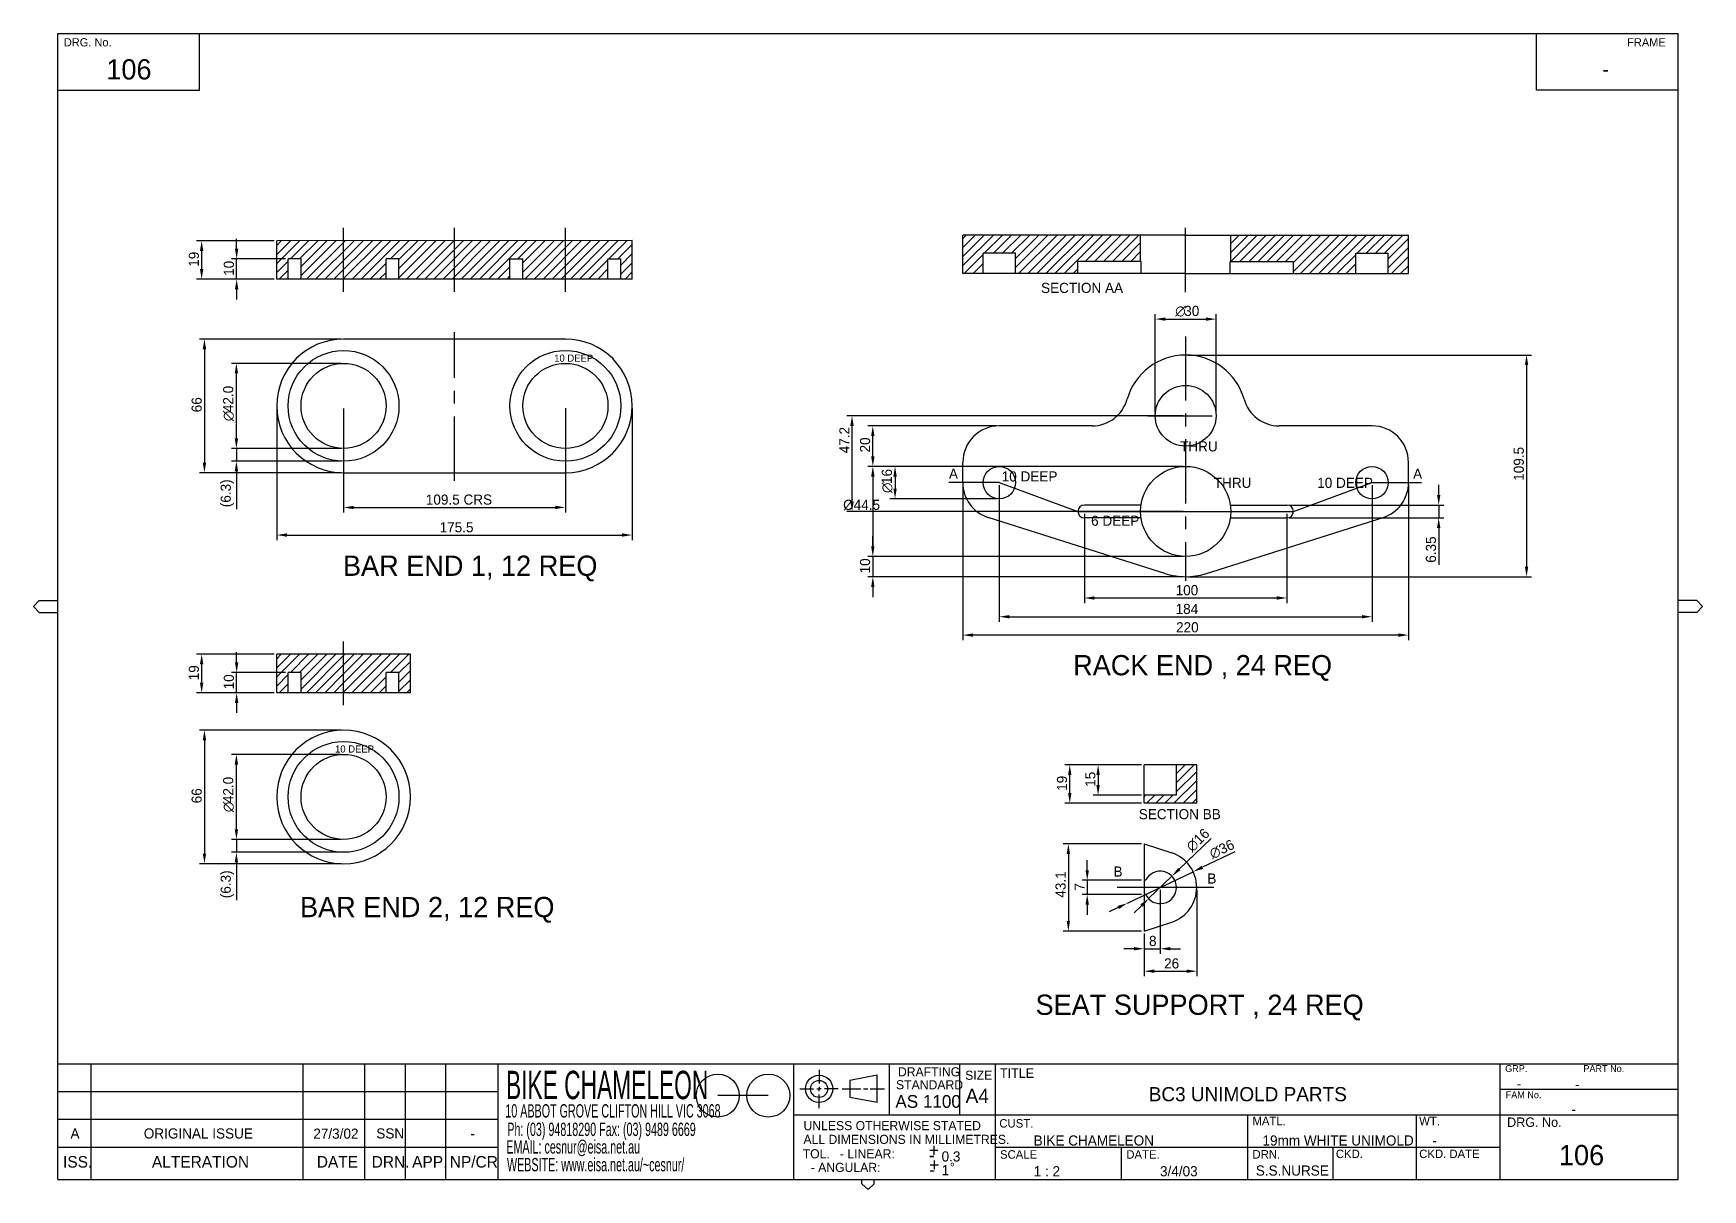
# Model space of a CAD drawing. Extents: x -6269 to -5445, y 5558 to 6129.
import ezdxf
from ezdxf.enums import TextEntityAlignment as Align

# ---------------------------------------------------------------- set-up
doc = ezdxf.new("R2010")
doc.units = 0
doc.linetypes.add('CENTER', pattern=[50.8, 31.75, -6.35, 6.35, -6.35])
doc.layers.get('0').update_dxf_attribs({"linetype": 'CONTINUOUS'})
doc.layers.get('DEFPOINTS').update_dxf_attribs({"linetype": 'CONTINUOUS'})
for name, color, linetype in [('025', 1, 'CONTINUOUS'), ('CL', 4, 'CENTER'), ('DIM', 3, 'CONTINUOUS')]:
    doc.layers.add(name, color=color, linetype=linetype)
doc.styles.add('MET-A3$0$STANDARD', font='txt')
doc.dimstyles.get("Standard").update_dxf_attribs({"dimscale": 0, "dimtxt": 2.5, "dimasz": 2.5, "dimexe": 1.25, "dimexo": 0.625, "dimtad": 1, "dimcen": 2.5, "dimclrt": 256, "dimazin": 3, "dimtfac": 1, "dimtmove": 0, "dimatfit": 3})

msp = doc.modelspace()

# ---------------------------------------------------------------- texts
at = {"layer": 'DIM'}
for s, height, p in [('SECTION AA', 5, (-5771.3132, 6000.6091)), ('10 DEEP', 3.5, (-6011.6502, 5966.677)), ('THRU', 5, (-5702.6841, 5922.3431)), ('A', 5, (-5816.7829, 5908.8333)), ('10 DEEP', 5, (-5790.7298, 5907.4967)), ('THRU', 5, (-5686.0473, 5904.3494)), ('10 DEEP', 5, (-5634.9915, 5904.329)), ('A', 5, (-5587.6486, 5908.8333)), ('6 DEEP', 5, (-5746.6063, 5885.6214)), ('BAR END 1, 12 REQ', 10, (-6115.9078, 5860.9048)), ('RACK END , 24 REQ', 10, (-5755.4742, 5811.779)), ('10 DEEP', 3.5, (-6119.8348, 5773.6502)), ('SECTION BB', 5, (-5723.0835, 5740.7228)), ('B', 5, (-5735.5463, 5712.3866)), ('B', 5, (-5689.2325, 5708.9295)), ('BAR END 2, 12 REQ', 10, (-6137.1118, 5692.3359)), ('SEAT SUPPORT , 24 REQ', 10, (-5774.0391, 5644.0934))]:
    msp.add_text(s, height=height, dxfattribs=at).set_placement(p)

# ---------------------------------------------------------------- blocks, each defined once
blk = doc.blocks.new('*D3')
at = {"layer": 'DEFPOINTS', "color": 0}
for p in [(-5649.94, 5895.88), (-5649.94, 5889.53), (-5575.02, 5889.53)]:
    blk.add_point(p, dxfattribs=at)
at = {"layer": 'DIM', "color": 0}
for p, q in [((-5575.02, 5900.88), (-5575.02, 5905.88)), ((-5648.69, 5895.88), (-5572.52, 5895.88)), ((-5575.02, 5895.88), (-5575.02, 5889.53)), ((-5648.69, 5889.53), (-5572.52, 5889.53)), ((-5575.02, 5884.53), (-5575.02, 5866.32))]:
    blk.add_line(p, q, dxfattribs=at)
for points in [[(-5575.85, 5900.88), (-5574.18, 5900.88), (-5575.02, 5895.88)], [(-5575.85, 5884.53), (-5574.18, 5884.53), (-5575.02, 5889.53)]]:
    blk.add_solid(points, dxfattribs=at)
at = {"layer": 'DIM'}
blk.add_text('6.35', height=5, rotation=90, dxfattribs=at).set_placement((-5576.36, 5867.36))
blk = doc.blocks.new('*D4')
at = {"layer": 'DEFPOINTS', "color": 0}
for p in [(-5749.94, 5892.7), (-5649.94, 5892.7), (-5649.94, 5849.97)]:
    blk.add_point(p, dxfattribs=at)
at = {"layer": 'DIM', "color": 0}
for p, q in [((-5749.94, 5891.45), (-5749.94, 5847.47)), ((-5649.94, 5891.45), (-5649.94, 5847.47)), ((-5744.94, 5849.97), (-5654.94, 5849.97))]:
    blk.add_line(p, q, dxfattribs=at)
for points in [[(-5744.94, 5850.8), (-5744.94, 5849.14), (-5749.94, 5849.97)], [(-5654.94, 5850.8), (-5654.94, 5849.14), (-5649.94, 5849.97)]]:
    blk.add_solid(points, dxfattribs=at)
at = {"layer": 'DIM'}
blk.add_text('100', height=5, dxfattribs=at).set_placement((-5704.88, 5851.32))
blk = doc.blocks.new('*D5')
at = {"layer": 'DEFPOINTS', "color": 0}
for p in [(-5809.94, 5906.95), (-5589.94, 5906.95), (-5809.94, 5831.66)]:
    blk.add_point(p, dxfattribs=at)
at = {"layer": 'DIM', "color": 0}
for p, q in [((-5809.94, 5905.7), (-5809.94, 5829.16)), ((-5589.94, 5905.7), (-5589.94, 5829.16)), ((-5594.94, 5831.66), (-5804.94, 5831.66))]:
    blk.add_line(p, q, dxfattribs=at)
for points in [[(-5804.94, 5832.49), (-5804.94, 5830.82), (-5809.94, 5831.66)], [(-5594.94, 5832.49), (-5594.94, 5830.82), (-5589.94, 5831.66)]]:
    blk.add_solid(points, dxfattribs=at)
at = {"layer": 'DIM'}
blk.add_text('220', height=5, dxfattribs=at).set_placement((-5704.66, 5833))
blk = doc.blocks.new('*U7')
at = {"layer": 'DIM'}
for s, p in [('∅', (-5705.09, 5989.23)), ('30', (-5700.63, 5989.23))]:
    blk.add_text(s, height=5, dxfattribs=at).set_placement(p)
blk = doc.blocks.new('*D6')
at = {"layer": 'DEFPOINTS', "color": 0}
for p in [(-5684.94, 5987.69), (-5714.94, 5939.95), (-5684.94, 5939.95)]:
    blk.add_point(p, dxfattribs=at)
at = {"layer": 'DIM', "color": 0}
for p, q in [((-5714.94, 5941.2), (-5714.94, 5990.19)), ((-5709.94, 5987.69), (-5689.94, 5987.69)), ((-5684.94, 5941.2), (-5684.94, 5990.19))]:
    blk.add_line(p, q, dxfattribs=at)
for points in [[(-5709.94, 5988.52), (-5709.94, 5986.85), (-5714.94, 5987.69)], [(-5689.94, 5988.52), (-5689.94, 5986.85), (-5684.94, 5987.69)]]:
    blk.add_solid(points, dxfattribs=at)
at = {"layer": 'DIM'}
blk.add_blockref('*U7', (0, 0), dxfattribs=at)
blk = doc.blocks.new('*U9')
at = {"layer": 'DIM'}
for s, p in [('16', (-5844.93, 5906.25)), ('∅', (-5844.93, 5901.8))]:
    blk.add_text(s, height=5, rotation=90, dxfattribs=at).set_placement(p)
blk = doc.blocks.new('*D8')
at = {"layer": 'DEFPOINTS', "color": 0}
for p in [(-5791.94, 5914.95), (-5843.39, 5898.95), (-5791.94, 5898.95)]:
    blk.add_point(p, dxfattribs=at)
at = {"layer": 'DIM', "color": 0}
for p, q in [((-5793.19, 5914.95), (-5845.89, 5914.95)), ((-5843.39, 5909.95), (-5843.39, 5903.95)), ((-5793.19, 5898.95), (-5845.89, 5898.95))]:
    blk.add_line(p, q, dxfattribs=at)
for points in [[(-5844.22, 5909.95), (-5842.56, 5909.95), (-5843.39, 5914.95)], [(-5844.22, 5903.95), (-5842.56, 5903.95), (-5843.39, 5898.95)]]:
    blk.add_solid(points, dxfattribs=at)
at = {"layer": 'DIM'}
blk.add_blockref('*U9', (0, 0), dxfattribs=at)
blk = doc.blocks.new('*D10')
at = {"layer": 'DEFPOINTS', "color": 0}
for p in [(-5699.94, 5914.95), (-5854.36, 5870.45), (-5699.94, 5870.45)]:
    blk.add_point(p, dxfattribs=at)
at = {"layer": 'DIM', "color": 0}
for p, q in [((-5701.19, 5914.95), (-5856.86, 5914.95)), ((-5854.36, 5909.95), (-5854.36, 5875.45)), ((-5701.19, 5870.45), (-5856.86, 5870.45))]:
    blk.add_line(p, q, dxfattribs=at)
for points in [[(-5855.2, 5909.95), (-5853.53, 5909.95), (-5854.36, 5914.95)], [(-5855.2, 5875.45), (-5853.53, 5875.45), (-5854.36, 5870.45)]]:
    blk.add_solid(points, dxfattribs=at)
blk.add_text('%%c44.5', height=5).set_placement((-5869.01, 5893.47))
blk = doc.blocks.new('*D11')
at = {"layer": 'DEFPOINTS', "color": 0}
for p in [(-5864.63, 5939.95), (-5699.94, 5939.95), (-5699.94, 5892.7)]:
    blk.add_point(p, dxfattribs=at)
at = {"layer": 'DIM', "color": 0}
for p, q in [((-5701.19, 5939.95), (-5867.13, 5939.95)), ((-5864.63, 5897.7), (-5864.63, 5934.95)), ((-5701.19, 5892.7), (-5867.13, 5892.7))]:
    blk.add_line(p, q, dxfattribs=at)
for points in [[(-5865.47, 5934.95), (-5863.8, 5934.95), (-5864.63, 5939.95)], [(-5865.47, 5897.7), (-5863.8, 5897.7), (-5864.63, 5892.7)]]:
    blk.add_solid(points, dxfattribs=at)
at = {"layer": 'DIM'}
blk.add_text('47.2', height=5, rotation=90, dxfattribs=at).set_placement((-5865.89, 5921.41))
blk = doc.blocks.new('*D12')
at = {"layer": 'DEFPOINTS', "color": 0}
for p in [(-5699.94, 5969.95), (-5699.94, 5860.45), (-5531.65, 5860.45)]:
    blk.add_point(p, dxfattribs=at)
at = {"layer": 'DIM', "color": 0}
for p, q in [((-5698.69, 5969.95), (-5529.15, 5969.95)), ((-5531.65, 5964.95), (-5531.65, 5865.45)), ((-5698.69, 5860.45), (-5529.15, 5860.45))]:
    blk.add_line(p, q, dxfattribs=at)
for points in [[(-5532.49, 5964.95), (-5530.82, 5964.95), (-5531.65, 5969.95)], [(-5532.49, 5865.45), (-5530.82, 5865.45), (-5531.65, 5860.45)]]:
    blk.add_solid(points, dxfattribs=at)
at = {"layer": 'DIM'}
blk.add_text('109.5', height=5, rotation=90, dxfattribs=at).set_placement((-5533, 5907.85))
blk = doc.blocks.new('*D13')
at = {"layer": 'DEFPOINTS', "color": 0}
for p in [(-5699.94, 5870.45), (-5854.36, 5860.45), (-5699.94, 5860.45)]:
    blk.add_point(p, dxfattribs=at)
at = {"layer": 'DIM', "color": 0}
for p, q in [((-5854.36, 5875.45), (-5854.36, 5880.45)), ((-5701.19, 5870.45), (-5856.86, 5870.45)), ((-5854.36, 5870.45), (-5854.36, 5860.45)), ((-5701.19, 5860.45), (-5856.86, 5860.45)), ((-5854.36, 5855.45), (-5854.36, 5850.45))]:
    blk.add_line(p, q, dxfattribs=at)
for points in [[(-5855.2, 5875.45), (-5853.53, 5875.45), (-5854.36, 5870.45)], [(-5855.2, 5855.45), (-5853.53, 5855.45), (-5854.36, 5860.45)]]:
    blk.add_solid(points, dxfattribs=at)
at = {"layer": 'DIM'}
blk.add_text('10', height=5, rotation=90, dxfattribs=at).set_placement((-5855.71, 5862.1))
blk = doc.blocks.new('*D14')
at = {"layer": 'DEFPOINTS', "color": 0}
for p in [(-5854.36, 5934.95), (-5791.94, 5934.95), (-5701.19, 5914.95)]:
    blk.add_point(p, dxfattribs=at)
at = {"layer": 'DIM', "color": 0}
for p, q in [((-5793.19, 5934.95), (-5856.86, 5934.95)), ((-5854.36, 5919.95), (-5854.36, 5929.95)), ((-5702.44, 5914.95), (-5856.86, 5914.95))]:
    blk.add_line(p, q, dxfattribs=at)
for points in [[(-5855.2, 5929.95), (-5853.53, 5929.95), (-5854.36, 5934.95)], [(-5855.2, 5919.95), (-5853.53, 5919.95), (-5854.36, 5914.95)]]:
    blk.add_solid(points, dxfattribs=at)
at = {"layer": 'DIM'}
blk.add_text('20', height=5, rotation=90, dxfattribs=at).set_placement((-5855.71, 5921.83))
blk = doc.blocks.new('*D15')
at = {"layer": 'DEFPOINTS', "color": 0}
for p in [(-5791.94, 5906.95), (-5607.94, 5906.95), (-5607.94, 5840.72)]:
    blk.add_point(p, dxfattribs=at)
at = {"layer": 'DIM', "color": 0}
for p, q in [((-5791.94, 5905.7), (-5791.94, 5838.22)), ((-5607.94, 5905.7), (-5607.94, 5838.22)), ((-5786.94, 5840.72), (-5612.94, 5840.72))]:
    blk.add_line(p, q, dxfattribs=at)
for points in [[(-5786.94, 5841.55), (-5786.94, 5839.89), (-5791.94, 5840.72)], [(-5612.94, 5841.55), (-5612.94, 5839.89), (-5607.94, 5840.72)]]:
    blk.add_solid(points, dxfattribs=at)
at = {"layer": 'DIM'}
blk.add_text('184', height=5, dxfattribs=at).set_placement((-5704.88, 5842.07))
blk = doc.blocks.new('*X38')
at = {"color": 0}
for p, q in [((-5809.94, 6014.08), (-5794.83, 6029.19)), ((-5809.94, 6018.57), (-5799.32, 6029.19)), ((-5809.94, 6023.06), (-5803.81, 6029.19)), ((-5809.94, 6027.55), (-5808.3, 6029.19)), ((-5799.34, 6020.19), (-5790.34, 6029.19)), ((-5794.85, 6020.19), (-5785.85, 6029.19)), ((-5790.36, 6020.19), (-5781.36, 6029.19)), ((-5785.87, 6020.19), (-5776.87, 6029.19)), ((-5783.94, 6013.14), (-5767.89, 6029.19)), ((-5783.94, 6017.63), (-5772.38, 6029.19)), ((-5782.4, 6010.19), (-5763.4, 6029.19)), ((-5777.91, 6010.19), (-5758.91, 6029.19)), ((-5773.42, 6010.19), (-5754.42, 6029.19)), ((-5768.93, 6010.19), (-5749.93, 6029.19)), ((-5764.44, 6010.19), (-5745.44, 6029.19)), ((-5759.95, 6010.19), (-5740.95, 6029.19)), ((-5749.46, 6016.19), (-5736.46, 6029.19)), ((-5744.97, 6016.19), (-5731.97, 6029.19)), ((-5740.48, 6016.19), (-5727.48, 6029.19)), ((-5735.99, 6016.19), (-5722.99, 6029.19)), ((-5731.5, 6016.19), (-5722.19, 6025.5)), ((-5677.69, 6020.61), (-5669.11, 6029.19)), ((-5677.69, 6025.1), (-5673.6, 6029.19)), ((-5677.62, 6016.19), (-5664.62, 6029.19)), ((-5673.13, 6016.19), (-5660.13, 6029.19)), ((-5668.64, 6016.19), (-5655.64, 6029.19)), ((-5664.15, 6016.19), (-5651.15, 6029.19)), ((-5659.66, 6016.19), (-5646.66, 6029.19)), ((-5655.17, 6016.19), (-5642.17, 6029.19)), ((-5650.68, 6016.19), (-5637.68, 6029.19)), ((-5646.76, 6011.12), (-5628.7, 6029.19)), ((-5646.76, 6015.61), (-5633.19, 6029.19)), ((-5643.21, 6010.19), (-5624.21, 6029.19)), ((-5638.72, 6010.19), (-5619.72, 6029.19)), ((-5634.23, 6010.19), (-5615.23, 6029.19)), ((-5629.74, 6010.19), (-5610.74, 6029.19)), ((-5615.25, 6020.19), (-5606.25, 6029.19)), ((-5610.76, 6020.19), (-5601.76, 6029.19)), ((-5606.27, 6020.19), (-5597.27, 6029.19)), ((-5601.78, 6020.19), (-5592.78, 6029.19)), ((-5599.94, 6017.53), (-5589.94, 6027.53)), ((-5809.34, 6010.19), (-5799.94, 6019.59)), ((-5727.01, 6016.19), (-5722.19, 6021.01)), ((-5722.52, 6016.19), (-5722.19, 6016.52)), ((-5625.25, 6010.19), (-5615.94, 6019.49)), ((-5599.94, 6013.04), (-5589.94, 6023.04)), ((-5598.31, 6010.19), (-5589.94, 6018.55)), ((-5804.85, 6010.19), (-5799.94, 6015.1)), ((-5800.36, 6010.19), (-5799.94, 6010.61)), ((-5755.46, 6010.19), (-5753.11, 6012.53)), ((-5620.76, 6010.19), (-5615.94, 6015)), ((-5616.27, 6010.19), (-5615.94, 6010.51)), ((-5593.82, 6010.19), (-5589.94, 6014.06))]:
    blk.add_line(p, q, dxfattribs=at)
blk = doc.blocks.new('*D16')
at = {"layer": 'DEFPOINTS', "color": 0}
for p in [(-6115.62, 5944.83), (-6006.12, 5944.88), (-6006.1, 5894.71)]:
    blk.add_point(p, dxfattribs=at)
at = {"layer": 'DIM', "color": 0}
for p, q in [((-6115.62, 5943.58), (-6115.59, 5892.16)), ((-6006.12, 5943.63), (-6006.09, 5892.21)), ((-6110.6, 5894.66), (-6011.1, 5894.71))]:
    blk.add_line(p, q, dxfattribs=at)
for points in [[(-6110.6, 5895.49), (-6110.59, 5893.83), (-6115.6, 5894.66)], [(-6011.1, 5895.54), (-6011.09, 5893.87), (-6006.1, 5894.71)]]:
    blk.add_solid(points, dxfattribs=at)
at = {"layer": 'DIM'}
blk.add_text('109.5 CRS', height=5, rotation=0.02707, dxfattribs=at).set_placement((-6075.01, 5896.06))
blk = doc.blocks.new('*D17')
at = {"layer": 'DEFPOINTS', "color": 0}
for p in [(-6115.62, 5977.83), (-6184.3, 5911.83), (-6115.62, 5911.83)]:
    blk.add_point(p, dxfattribs=at)
at = {"layer": 'DIM', "color": 0}
for p, q in [((-6116.87, 5977.83), (-6186.8, 5977.83)), ((-6184.3, 5972.83), (-6184.3, 5916.83)), ((-6116.87, 5911.83), (-6186.8, 5911.83))]:
    blk.add_line(p, q, dxfattribs=at)
for points in [[(-6185.13, 5972.83), (-6183.47, 5972.83), (-6184.3, 5977.83)], [(-6185.13, 5916.83), (-6183.47, 5916.83), (-6184.3, 5911.83)]]:
    blk.add_solid(points, dxfattribs=at)
at = {"layer": 'DIM'}
blk.add_text('66', height=5, rotation=90, dxfattribs=at).set_placement((-6185.65, 5941.68))
blk = doc.blocks.new('*D18')
at = {"layer": 'DEFPOINTS', "color": 0}
for p in [(-6148.62, 5944.83), (-5973.12, 5944.83), (-5973.12, 5881.06)]:
    blk.add_point(p, dxfattribs=at)
at = {"layer": 'DIM', "color": 0}
for p, q in [((-6148.62, 5943.58), (-6148.62, 5878.56)), ((-5973.12, 5943.58), (-5973.12, 5878.56)), ((-6143.62, 5881.06), (-5978.12, 5881.06))]:
    blk.add_line(p, q, dxfattribs=at)
for points in [[(-6143.62, 5881.89), (-6143.62, 5880.22), (-6148.62, 5881.06)], [(-5978.12, 5881.89), (-5978.12, 5880.22), (-5973.12, 5881.06)]]:
    blk.add_solid(points, dxfattribs=at)
at = {"layer": 'DIM'}
blk.add_text('175.5', height=5, dxfattribs=at).set_placement((-6068.22, 5882.4))
blk = doc.blocks.new('*X39')
at = {"color": 0}
for p, q in [((-6148.62, 6019.63), (-6141.85, 6026.39)), ((-6148.62, 6024.12), (-6146.35, 6026.39)), ((-6148.61, 6015.14), (-6137.36, 6026.4)), ((-6141.86, 6017.41), (-6132.87, 6026.4)), ((-6137.37, 6017.41), (-6128.38, 6026.4)), ((-6136.62, 6009.18), (-6119.39, 6026.4)), ((-6136.62, 6013.67), (-6123.88, 6026.4)), ((-6133.91, 6007.4), (-6114.9, 6026.41)), ((-6129.42, 6007.4), (-6110.41, 6026.41)), ((-6124.92, 6007.4), (-6105.91, 6026.41)), ((-6120.43, 6007.4), (-6101.42, 6026.41)), ((-6115.94, 6007.41), (-6096.93, 6026.42)), ((-6111.45, 6007.41), (-6092.44, 6026.42)), ((-6106.95, 6007.41), (-6087.95, 6026.42)), ((-6092.47, 6017.41), (-6083.45, 6026.42)), ((-6088.27, 6008.14), (-6069.98, 6026.43)), ((-6088.27, 6012.63), (-6074.47, 6026.43)), ((-6088.27, 6017.12), (-6078.96, 6026.42)), ((-6084.49, 6007.42), (-6065.48, 6026.43)), ((-6080, 6007.42), (-6060.99, 6026.43)), ((-6075.51, 6007.43), (-6056.5, 6026.43)), ((-6071.02, 6007.43), (-6052.01, 6026.44)), ((-6066.52, 6007.43), (-6047.52, 6026.44)), ((-6062.03, 6007.43), (-6043.02, 6026.44)), ((-6057.54, 6007.43), (-6038.53, 6026.44)), ((-6053.05, 6007.44), (-6034.04, 6026.45)), ((-6048.56, 6007.44), (-6029.55, 6026.45)), ((-6044.06, 6007.44), (-6025.05, 6026.45)), ((-6029.61, 6017.41), (-6020.56, 6026.45)), ((-6027.12, 6010.91), (-6011.58, 6026.46)), ((-6027.12, 6015.4), (-6016.07, 6026.45)), ((-6026.09, 6007.45), (-6007.09, 6026.46)), ((-6021.6, 6007.45), (-6002.59, 6026.46)), ((-6017.11, 6007.45), (-5998.1, 6026.46)), ((-6012.62, 6007.46), (-5993.61, 6026.46)), ((-6008.13, 6007.46), (-5989.12, 6026.47)), ((-6003.63, 6007.46), (-5984.62, 6026.47)), ((-5999.14, 6007.46), (-5980.13, 6026.47)), ((-5984.71, 6017.41), (-5975.64, 6026.47)), ((-5980.22, 6017.41), (-5973.12, 6024.5)), ((-6148.61, 6010.66), (-6142.97, 6016.3)), ((-6102.46, 6007.41), (-6094.62, 6015.26)), ((-5994.65, 6007.46), (-5985.12, 6016.99)), ((-5978.77, 6014.36), (-5973.12, 6020.02)), ((-5978.77, 6009.87), (-5973.11, 6015.53)), ((-6147.39, 6007.39), (-6142.97, 6011.81)), ((-6097.97, 6007.41), (-6094.62, 6010.77)), ((-6039.57, 6007.44), (-6033.47, 6013.54)), ((-6035.08, 6007.44), (-6033.47, 6009.05)), ((-5990.16, 6007.47), (-5985.12, 6012.5)), ((-5985.66, 6007.47), (-5985.12, 6008.01)), ((-5976.68, 6007.47), (-5973.11, 6011.04))]:
    blk.add_line(p, q, dxfattribs=at)
blk = doc.blocks.new('*U20')
at = {"layer": 'DIM'}
for s, p in [('42.0', (-6170.07, 5941.75)), ('∅', (-6170.07, 5937.29))]:
    blk.add_text(s, height=5, rotation=90, dxfattribs=at).set_placement(p)
blk = doc.blocks.new('*D19')
at = {"layer": 'DEFPOINTS', "color": 0}
for p in [(-6168.52, 5965.83), (-6115.63, 5965.83), (-6115.61, 5923.83)]:
    blk.add_point(p, dxfattribs=at)
at = {"layer": 'DIM', "color": 0}
for p, q in [((-6116.88, 5965.83), (-6171.02, 5965.83)), ((-6168.52, 5928.83), (-6168.52, 5960.83)), ((-6116.86, 5923.83), (-6171.02, 5923.83))]:
    blk.add_line(p, q, dxfattribs=at)
for points in [[(-6169.36, 5960.83), (-6167.69, 5960.83), (-6168.52, 5965.83)], [(-6169.36, 5928.83), (-6167.69, 5928.83), (-6168.52, 5923.83)]]:
    blk.add_solid(points, dxfattribs=at)
at = {"layer": 'DIM'}
blk.add_blockref('*U20', (0, 0), dxfattribs=at)
blk = doc.blocks.new('*D21')
at = {"layer": 'DEFPOINTS', "color": 0}
for p in [(-6168.41, 6017.4), (-6142.97, 6017.4), (-6148.61, 6007.39)]:
    blk.add_point(p, dxfattribs=at)
at = {"layer": 'DIM', "color": 0}
for p, q in [((-6168.41, 6022.4), (-6168.41, 6027.4)), ((-6144.22, 6017.4), (-6170.91, 6017.4)), ((-6168.41, 6007.39), (-6168.41, 6017.4)), ((-6149.86, 6007.39), (-6170.91, 6007.39)), ((-6168.41, 6002.39), (-6168.41, 5997.39))]:
    blk.add_line(p, q, dxfattribs=at)
for points in [[(-6169.24, 6022.4), (-6167.58, 6022.4), (-6168.41, 6017.4)], [(-6169.24, 6002.39), (-6167.58, 6002.39), (-6168.41, 6007.39)]]:
    blk.add_solid(points, dxfattribs=at)
at = {"layer": 'DIM'}
blk.add_text('10', height=5, rotation=90, dxfattribs=at).set_placement((-6169.76, 6009.05))
blk = doc.blocks.new('*D22')
at = {"layer": 'DEFPOINTS', "color": 0}
for p in [(-6168.52, 5917.48), (-6115.62, 5923.83), (-6115.61, 5917.48)]:
    blk.add_point(p, dxfattribs=at)
at = {"layer": 'DIM', "color": 0}
for p, q in [((-6168.52, 5928.83), (-6168.52, 5933.83)), ((-6116.87, 5923.83), (-6171.02, 5923.83)), ((-6116.86, 5917.48), (-6171.02, 5917.48)), ((-6168.52, 5923.83), (-6168.52, 5917.48)), ((-6168.52, 5912.48), (-6168.52, 5893.89))]:
    blk.add_line(p, q, dxfattribs=at)
for points in [[(-6169.36, 5928.83), (-6167.69, 5928.83), (-6168.52, 5923.83)], [(-6169.36, 5912.48), (-6167.69, 5912.48), (-6168.52, 5917.48)]]:
    blk.add_solid(points, dxfattribs=at)
at = {"layer": 'DIM'}
blk.add_text('(6.3)', height=5, rotation=90, dxfattribs=at).set_placement((-6171.29, 5894.8))
blk = doc.blocks.new('*D23')
at = {"layer": 'DEFPOINTS', "color": 0}
for p in [(-6148.62, 6026.39), (-6185.68, 6007.39), (-6148.61, 6007.39)]:
    blk.add_point(p, dxfattribs=at)
at = {"layer": 'DIM', "color": 0}
for p, q in [((-6149.87, 6026.39), (-6188.18, 6026.39)), ((-6185.68, 6021.39), (-6185.68, 6012.39)), ((-6149.86, 6007.39), (-6188.18, 6007.39))]:
    blk.add_line(p, q, dxfattribs=at)
for points in [[(-6186.52, 6021.39), (-6184.85, 6021.39), (-6185.68, 6026.39)], [(-6186.52, 6012.39), (-6184.85, 6012.39), (-6185.68, 6007.39)]]:
    blk.add_solid(points, dxfattribs=at)
at = {"layer": 'DIM'}
blk.add_text('19', height=5, rotation=90, dxfattribs=at).set_placement((-6187.03, 6013.53))
blk = doc.blocks.new('TITLE1')
at = {"color": 7}
for p in [(22.36, 279.88), (380.89, 11.79)]:
    blk.add_attdef('NUMBER', text='', height=5, dxfattribs=at).set_placement(p, align=Align.MIDDLE)
at = {"color": 2}
for tag, p in [('FRAME', (386.16, 279.88)), ('TITLE', (298.52, 26.83))]:
    blk.add_attdef(tag, text='', height=3.5, dxfattribs=at).set_placement(p, align=Align.MIDDLE)
at = {"color": 8}
for tag, p in [('GRP', (364.86, 28.16)), ('PRT', (379.28, 28.03)), ('CUST', (245.64, 14.14)), ('MATL', (302.15, 14.14)), ('WT', (344.08, 14.14)), ('LIN-TOL', (222.94, 10.21)), ('ANG-TOL', (222.94, 6.81)), ('SCALE', (245.67, 6.56)), ('DATE', (276.85, 6.56))]:
    blk.add_attdef(tag, p, '', height=2.5, dxfattribs=at)
for tag, p in [('FAM', (378.94, 23.14)), ('NAME', (309.5, 7.97))]:
    blk.add_attdef(tag, text='', height=2.5, dxfattribs=at).set_placement(p, align=Align.MIDDLE)
at = {"color": 4}
blk.add_attdef('CHECKER', text='', height=2.5, dxfattribs=at).set_placement((330.64, 7.97), align=Align.MIDDLE)
blk.add_attdef('CHK-DATE', (343.69, 6.56), '', height=2.5, dxfattribs=at)
blk = doc.blocks.new('ISS2')
at = {"layer": 'DIM', "color": 1}
for tag, p in [('ISSUE', (3.92, 3.43)), ('ALT', (34.37, 3.43)), ('DATE', (68.32, 3.43)), ('CR', (102.08, 3.43))]:
    blk.add_attdef(tag, text='', height=2.5, dxfattribs=at).set_placement(p, align=Align.MIDDLE)
blk.add_attdef('DRN', (78.29, 2.19), '', height=2.5, dxfattribs=at)
at = {"layer": 'DIM', "color": 4, "flags": 8}
blk.add_attdef('CHB', (87.84, 2.19), '', height=2.5, dxfattribs=at)
blk = doc.blocks.new('*D27')
at = {"layer": 'DEFPOINTS', "color": 0}
for p in [(-6168.41, 5813.19), (-6142.97, 5813.19), (-6148.61, 5803.18)]:
    blk.add_point(p, dxfattribs=at)
at = {"layer": 'DIM', "color": 0}
for p, q in [((-6168.41, 5818.19), (-6168.41, 5823.19)), ((-6144.22, 5813.19), (-6170.91, 5813.19)), ((-6168.41, 5803.18), (-6168.41, 5813.19)), ((-6149.86, 5803.18), (-6170.91, 5803.18)), ((-6168.41, 5798.18), (-6168.41, 5793.18))]:
    blk.add_line(p, q, dxfattribs=at)
for points in [[(-6169.24, 5818.19), (-6167.58, 5818.19), (-6168.41, 5813.19)], [(-6169.24, 5798.18), (-6167.58, 5798.18), (-6168.41, 5803.18)]]:
    blk.add_solid(points, dxfattribs=at)
at = {"layer": 'DIM'}
blk.add_text('10', height=5, rotation=90, dxfattribs=at).set_placement((-6169.76, 5804.84))
blk = doc.blocks.new('*D24')
at = {"layer": 'DEFPOINTS', "color": 0}
for p in [(-6115.62, 5784.73), (-6184.3, 5718.73), (-6115.62, 5718.73)]:
    blk.add_point(p, dxfattribs=at)
at = {"layer": 'DIM', "color": 0}
for p, q in [((-6116.87, 5784.73), (-6186.8, 5784.73)), ((-6184.3, 5779.73), (-6184.3, 5723.73)), ((-6116.87, 5718.73), (-6186.8, 5718.73))]:
    blk.add_line(p, q, dxfattribs=at)
for points in [[(-6185.13, 5779.73), (-6183.47, 5779.73), (-6184.3, 5784.73)], [(-6185.13, 5723.73), (-6183.47, 5723.73), (-6184.3, 5718.73)]]:
    blk.add_solid(points, dxfattribs=at)
at = {"layer": 'DIM'}
blk.add_text('66', height=5, rotation=90, dxfattribs=at).set_placement((-6185.65, 5748.58))
blk = doc.blocks.new('*D28')
at = {"layer": 'DEFPOINTS', "color": 0}
for p in [(-6115.62, 5730.73), (-6168.52, 5724.38), (-6115.61, 5724.38)]:
    blk.add_point(p, dxfattribs=at)
at = {"layer": 'DIM', "color": 0}
for p, q in [((-6168.52, 5735.73), (-6168.52, 5740.73)), ((-6116.87, 5730.73), (-6171.02, 5730.73)), ((-6168.52, 5730.73), (-6168.52, 5724.38)), ((-6116.86, 5724.38), (-6171.02, 5724.38)), ((-6168.52, 5719.38), (-6168.52, 5700.8))]:
    blk.add_line(p, q, dxfattribs=at)
for points in [[(-6169.36, 5735.73), (-6167.69, 5735.73), (-6168.52, 5730.73)], [(-6169.36, 5719.38), (-6167.69, 5719.38), (-6168.52, 5724.38)]]:
    blk.add_solid(points, dxfattribs=at)
at = {"layer": 'DIM'}
blk.add_text('(6.3)', height=5, rotation=90, dxfattribs=at).set_placement((-6171.29, 5701.7))
blk = doc.blocks.new('*U26')
at = {"layer": 'DIM'}
for s, p in [('42.0', (-6170.07, 5748.65)), ('∅', (-6170.07, 5744.19))]:
    blk.add_text(s, height=5, rotation=90, dxfattribs=at).set_placement(p)
blk = doc.blocks.new('*D25')
at = {"layer": 'DEFPOINTS', "color": 0}
for p in [(-6168.52, 5772.73), (-6115.63, 5772.73), (-6115.61, 5730.73)]:
    blk.add_point(p, dxfattribs=at)
at = {"layer": 'DIM', "color": 0}
for p, q in [((-6116.88, 5772.73), (-6171.02, 5772.73)), ((-6168.52, 5735.73), (-6168.52, 5767.73)), ((-6116.86, 5730.73), (-6171.02, 5730.73))]:
    blk.add_line(p, q, dxfattribs=at)
for points in [[(-6169.36, 5767.73), (-6167.69, 5767.73), (-6168.52, 5772.73)], [(-6169.36, 5735.73), (-6167.69, 5735.73), (-6168.52, 5730.73)]]:
    blk.add_solid(points, dxfattribs=at)
at = {"layer": 'DIM'}
blk.add_blockref('*U26', (0, 0), dxfattribs=at)
blk = doc.blocks.new('*D29')
at = {"layer": 'DEFPOINTS', "color": 0}
for p in [(-6148.62, 5822.18), (-6185.68, 5803.18), (-6148.61, 5803.18)]:
    blk.add_point(p, dxfattribs=at)
at = {"layer": 'DIM', "color": 0}
for p, q in [((-6149.87, 5822.18), (-6188.18, 5822.18)), ((-6185.68, 5817.18), (-6185.68, 5808.18)), ((-6149.86, 5803.18), (-6188.18, 5803.18))]:
    blk.add_line(p, q, dxfattribs=at)
for points in [[(-6186.52, 5817.18), (-6184.85, 5817.18), (-6185.68, 5822.18)], [(-6186.52, 5808.18), (-6184.85, 5808.18), (-6185.68, 5803.18)]]:
    blk.add_solid(points, dxfattribs=at)
at = {"layer": 'DIM'}
blk.add_text('19', height=5, rotation=90, dxfattribs=at).set_placement((-6187.03, 5809.32))
blk = doc.blocks.new('*X40')
at = {"color": 0}
for p, q in [((-6148.62, 5815.44), (-6141.88, 5822.18)), ((-6148.62, 5819.93), (-6146.37, 5822.18)), ((-6148.61, 5810.96), (-6137.38, 5822.19)), ((-6141.88, 5813.19), (-6132.89, 5822.19)), ((-6137.39, 5813.2), (-6128.4, 5822.19)), ((-6136.62, 5804.99), (-6119.41, 5822.19)), ((-6136.62, 5809.48), (-6123.91, 5822.19)), ((-6133.93, 5803.19), (-6115.62, 5821.5)), ((-6115.62, 5803.54), (-6096.95, 5822.21)), ((-6115.62, 5808.03), (-6101.44, 5822.2)), ((-6115.62, 5812.52), (-6105.94, 5822.2)), ((-6115.62, 5817.01), (-6110.43, 5822.2)), ((-6115.62, 5821.5), (-6114.92, 5822.2)), ((-6111.47, 5803.2), (-6092.46, 5822.21)), ((-6106.98, 5803.2), (-6087.97, 5822.21)), ((-6092.49, 5813.2), (-6083.48, 5822.21)), ((-6088.27, 5812.93), (-6082.62, 5818.58)), ((-6148.61, 5806.47), (-6142.97, 5812.11)), ((-6129.44, 5803.19), (-6115.62, 5817.01)), ((-6124.95, 5803.19), (-6115.62, 5812.52)), ((-6102.48, 5803.2), (-6094.62, 5811.07)), ((-6088.27, 5808.44), (-6082.62, 5814.08)), ((-6088.27, 5803.95), (-6082.62, 5809.59)), ((-6147.41, 5803.18), (-6142.97, 5807.62)), ((-6120.45, 5803.19), (-6115.62, 5808.03)), ((-6115.96, 5803.2), (-6115.62, 5803.54)), ((-6097.99, 5803.2), (-6094.62, 5806.58)), ((-6084.52, 5803.21), (-6082.63, 5805.1))]:
    blk.add_line(p, q, dxfattribs=at)
blk = doc.blocks.new('*X41')
at = {"color": 0}
for p, q in [((-5705.72, 5748.59), (-5694.44, 5759.87)), ((-5704.44, 5758.85), (-5695.7, 5767.59)), ((-5704.44, 5763.34), (-5700.19, 5767.59)), ((-5704.44, 5754.36), (-5694.44, 5764.36)), ((-5720.44, 5751.83), (-5719.68, 5752.59)), ((-5719.19, 5748.59), (-5715.19, 5752.59)), ((-5714.7, 5748.59), (-5710.7, 5752.59)), ((-5710.21, 5748.59), (-5706.21, 5752.59)), ((-5701.23, 5748.59), (-5694.44, 5755.38)), ((-5696.74, 5748.59), (-5694.44, 5750.89))]:
    blk.add_line(p, q, dxfattribs=at)
blk = doc.blocks.new('*D30')
at = {"layer": 'DEFPOINTS', "color": 0}
for p in [(-5720.44, 5728.61), (-5757.84, 5685.48), (-5720.44, 5685.48)]:
    blk.add_point(p, dxfattribs=at)
at = {"layer": 'DIM', "color": 0}
for p, q in [((-5721.69, 5728.61), (-5760.34, 5728.61)), ((-5757.84, 5723.61), (-5757.84, 5690.48)), ((-5721.69, 5685.48), (-5760.34, 5685.48))]:
    blk.add_line(p, q, dxfattribs=at)
for points in [[(-5758.67, 5723.61), (-5757.01, 5723.61), (-5757.84, 5728.61)], [(-5758.67, 5690.48), (-5757.01, 5690.48), (-5757.84, 5685.48)]]:
    blk.add_solid(points, dxfattribs=at)
at = {"layer": 'DIM'}
blk.add_text('43.1', height=5, rotation=90, dxfattribs=at).set_placement((-5759.19, 5701.97))
blk = doc.blocks.new('*D31')
at = {"layer": 'DEFPOINTS', "color": 0}
for p in [(-5694.44, 5707.04), (-5720.44, 5685.48), (-5694.44, 5665.66)]:
    blk.add_point(p, dxfattribs=at)
at = {"layer": 'DIM', "color": 0}
for p, q in [((-5694.44, 5705.79), (-5694.44, 5663.16)), ((-5720.44, 5684.23), (-5720.44, 5663.16)), ((-5715.44, 5665.66), (-5699.44, 5665.66))]:
    blk.add_line(p, q, dxfattribs=at)
for points in [[(-5715.44, 5666.5), (-5715.44, 5664.83), (-5720.44, 5665.66)], [(-5699.44, 5666.5), (-5699.44, 5664.83), (-5694.44, 5665.66)]]:
    blk.add_solid(points, dxfattribs=at)
at = {"layer": 'DIM'}
blk.add_text('26', height=5, dxfattribs=at).set_placement((-5710.57, 5667.01))
blk = doc.blocks.new('*D32')
at = {"layer": 'DEFPOINTS', "color": 0}
for p in [(-5706.68, 5712.6), (-5718.2, 5701.49)]:
    blk.add_point(p, dxfattribs=at)
at = {"layer": 'DIM', "color": 0}
for p, q in [((-5687.37, 5731.22), (-5703.08, 5716.07)), ((-5718.2, 5701.49), (-5706.68, 5712.6)), ((-5721.8, 5698.02), (-5725.4, 5694.55))]:
    blk.add_line(p, q, dxfattribs=at)
for points in [[(-5703.66, 5716.67), (-5702.51, 5715.47), (-5706.68, 5712.6)], [(-5722.38, 5698.62), (-5721.22, 5697.42), (-5718.2, 5701.49)]]:
    blk.add_solid(points, dxfattribs=at)
at = {"layer": 'DIM'}
blk.add_text('∅16', height=5, rotation=43.95861, dxfattribs=at).set_placement((-5696.76, 5724.31))
blk = doc.blocks.new('*D33')
at = {"layer": 'DEFPOINTS', "color": 0}
for p in [(-5696.2, 5714.81), (-5728.68, 5699.28)]:
    blk.add_point(p, dxfattribs=at)
at = {"layer": 'DIM', "color": 0}
for p, q in [((-5675.62, 5724.64), (-5691.69, 5716.96)), ((-5728.68, 5699.28), (-5696.2, 5714.81)), ((-5733.19, 5697.12), (-5737.7, 5694.97))]:
    blk.add_line(p, q, dxfattribs=at)
for points in [[(-5692.05, 5717.71), (-5691.33, 5716.21), (-5696.2, 5714.81)], [(-5733.55, 5697.88), (-5732.83, 5696.37), (-5728.68, 5699.28)]]:
    blk.add_solid(points, dxfattribs=at)
at = {"layer": 'DIM'}
blk.add_text('∅36', height=5, rotation=25.54684, dxfattribs=at).set_placement((-5686.72, 5721.05))
blk = doc.blocks.new('*D34')
at = {"layer": 'DEFPOINTS', "color": 0}
for p in [(-5720.44, 5710.54), (-5748.53, 5703.54), (-5720.44, 5703.54)]:
    blk.add_point(p, dxfattribs=at)
at = {"layer": 'DIM', "color": 0}
for p, q in [((-5748.53, 5715.54), (-5748.53, 5720.54)), ((-5721.69, 5710.54), (-5751.03, 5710.54)), ((-5748.53, 5710.54), (-5748.53, 5703.54)), ((-5721.69, 5703.54), (-5751.03, 5703.54)), ((-5748.53, 5698.54), (-5748.53, 5693.54))]:
    blk.add_line(p, q, dxfattribs=at)
for points in [[(-5749.36, 5715.54), (-5747.69, 5715.54), (-5748.53, 5710.54)], [(-5749.36, 5698.54), (-5747.69, 5698.54), (-5748.53, 5703.54)]]:
    blk.add_solid(points, dxfattribs=at)
at = {"layer": 'DIM'}
blk.add_text('7', height=5, rotation=90, dxfattribs=at).set_placement((-5749.78, 5705.46))
blk = doc.blocks.new('*D35')
at = {"layer": 'DEFPOINTS', "color": 0}
for p in [(-5757.15, 5767.59), (-5720.44, 5767.59), (-5720.44, 5748.59)]:
    blk.add_point(p, dxfattribs=at)
at = {"layer": 'DIM', "color": 0}
for p, q in [((-5721.69, 5767.59), (-5759.65, 5767.59)), ((-5757.15, 5753.59), (-5757.15, 5762.59)), ((-5721.69, 5748.59), (-5759.65, 5748.59))]:
    blk.add_line(p, q, dxfattribs=at)
for points in [[(-5757.98, 5762.59), (-5756.31, 5762.59), (-5757.15, 5767.59)], [(-5757.98, 5753.59), (-5756.31, 5753.59), (-5757.15, 5748.59)]]:
    blk.add_solid(points, dxfattribs=at)
at = {"layer": 'DIM'}
blk.add_text('19', height=5, rotation=90, dxfattribs=at).set_placement((-5758.49, 5754.73))
blk = doc.blocks.new('*D36')
at = {"layer": 'DEFPOINTS', "color": 0}
for p in [(-5720.44, 5767.59), (-5743.16, 5752.59), (-5720.44, 5752.59)]:
    blk.add_point(p, dxfattribs=at)
at = {"layer": 'DIM', "color": 0}
for p, q in [((-5721.69, 5767.59), (-5745.66, 5767.59)), ((-5743.16, 5762.59), (-5743.16, 5757.59)), ((-5721.69, 5752.59), (-5745.66, 5752.59))]:
    blk.add_line(p, q, dxfattribs=at)
for points in [[(-5744, 5762.59), (-5742.33, 5762.59), (-5743.16, 5767.59)], [(-5744, 5757.59), (-5742.33, 5757.59), (-5743.16, 5752.59)]]:
    blk.add_solid(points, dxfattribs=at)
at = {"layer": 'DIM'}
blk.add_text('15', height=5, rotation=90, dxfattribs=at).set_placement((-5744.51, 5756.72))
blk = doc.blocks.new('*D37')
at = {"layer": 'DEFPOINTS', "color": 0}
for p in [(-5712.44, 5707.04), (-5720.44, 5685.48), (-5712.44, 5676.76)]:
    blk.add_point(p, dxfattribs=at)
at = {"layer": 'DIM', "color": 0}
for p, q in [((-5712.44, 5705.79), (-5712.44, 5674.26)), ((-5720.44, 5684.23), (-5720.44, 5674.26)), ((-5725.44, 5676.76), (-5730.44, 5676.76)), ((-5720.44, 5676.76), (-5712.44, 5676.76)), ((-5707.44, 5676.76), (-5702.44, 5676.76))]:
    blk.add_line(p, q, dxfattribs=at)
for points in [[(-5725.44, 5677.6), (-5725.44, 5675.93), (-5720.44, 5676.76)], [(-5707.44, 5677.6), (-5707.44, 5675.93), (-5712.44, 5676.76)]]:
    blk.add_solid(points, dxfattribs=at)
at = {"layer": 'DIM'}
blk.add_text('8', height=5, dxfattribs=at).set_placement((-5718.02, 5678.11))
blk = doc.blocks.new('MET-A3')
at = {"color": 5}
for p, q in [((5, 5), (5, 288)), ((5, 288), (405, 288)), ((40, 274), (40, 288)), ((370, 274), (370, 288)), ((405, 5), (405, 288)), ((5, 274), (40, 274)), ((405, 274), (370, 274)), ((113.69, 33.57), (405, 33.57)), ((113.69, 5), (113.69, 33.57)), ((186.73, 5), (186.73, 33.57)), ((236.44, 21), (236.44, 33.57)), ((361, 5), (361, 33.57)), ((361, 27.29), (405, 27.29)), ((186.73, 21), (405, 21)), ((236.44, 5), (236.44, 21)), ((5, 13), (113.69, 13)), ((5, 5), (405, 5))]:
    blk.add_line(p, q, dxfattribs=at)
at = {"color": 8}
for p, q in [((-1, 146.5), (0.46, 148)), ((-1, 146.5), (0.46, 145)), ((0.46, 148), (5, 148)), ((0.46, 145), (5, 145)), ((409.54, 148), (405, 148)), ((409.54, 145), (405, 145)), ((411, 146.5), (409.54, 148)), ((411, 146.5), (409.54, 145)), ((5, 33.57), (113.69, 33.57)), ((13.14, 33.57), (13.14, 5)), ((65.6, 5), (65.6, 33.57)), ((80.84, 5), (80.84, 33.57)), ((90.84, 5), (90.84, 33.57)), ((100.84, 5), (100.84, 33.57)), ((210.33, 21), (210.33, 33.57)), ((227.64, 21), (227.64, 33.57)), ((192.92, 32.06), (192.92, 28.71)), ((5, 26.72), (113.69, 26.72)), ((180.4, 25.73), (167.93, 25.73)), ((188.21, 27.36), (191.57, 27.36)), ((192.38, 27.36), (192.92, 27.36)), ((192.92, 27.9), (192.92, 27.36)), ((192.92, 26.82), (192.92, 27.36)), ((193.46, 27.36), (192.92, 27.36)), ((192.92, 22.65), (192.92, 26.01)), ((197.62, 27.36), (194.27, 27.36)), ((198.63, 27.36), (203.23, 27.36)), ((203.85, 27.36), (204.94, 27.36)), ((205.54, 27.36), (209.05, 27.36)), ((298.72, 5), (298.72, 21)), ((340.42, 5), (340.42, 21)), ((5, 19.86), (113.69, 19.86)), ((236.44, 13), (361, 13)), ((267.58, 5), (267.58, 13)), ((319.85, 5), (319.85, 13)), ((203.5, 3.96), (203.5, 5)), ((206.5, 3.96), (206.5, 5)), ((205, 2.5), (203.5, 3.96)), ((205, 2.5), (206.5, 3.96))]:
    blk.add_line(p, q, dxfattribs=at)
at = {"color": 7}
for p, q in [((207.29, 30.73), (200.54, 29.47)), ((200.54, 29.47), (200.54, 25.25)), ((207.29, 23.98), (207.29, 30.73)), ((207.29, 23.98), (200.54, 25.25))]:
    blk.add_line(p, q, dxfattribs=at)
at = {"color": 8}
for centre in [(167.93, 25.73), (180.4, 25.73)]:
    blk.add_circle(centre, 5.31, dxfattribs=at)
at = {"color": 7}
for radius in [3.37, 2.11]:
    blk.add_circle((192.92, 27.36), radius, dxfattribs=at)
at = {"color": 8, "style": 'MET-A3$0$STANDARD'}
for s, height, p in [('DRG. No.', 2.032, (6.52, 284.78)), ('FRAME', 2.032, (392.38, 284.78)), ('GRP.', 1.672, (362.27, 31.56)), ('PART No.', 1.672, (381.58, 31.56)), ('STANDARD', 2.25, (211.92, 27.27)), ('DRAFTING ', 2.25, (212.39, 30.46)), ('SIZE', 2.25, (228.99, 29.62)), ('TITLE', 2.322, (237.56, 30.1)), ('FAM No.', 1.672, (362.4, 25.08)), ('UNLESS OTHERWISE STATED', 2.25, (189.07, 17.18)), ('CUST.', 2.09, (237.42, 17.82)), ('MATL.', 2.09, (299.9, 18.39)), ('WT.', 2.09, (341.05, 18.39)), ('DRG. No.', 2.322, (362.74, 17.99)), ('TOL.   - LINEAR:', 2.25, (188.88, 10.23)), ('ALL DIMENSIONS IN MILLIMETRES.', 2.25, (189.07, 13.78)), ('+', 3.2, (220.03, 10.64)), ('CKD.', 2.09, (320.48, 10.29)), ('CKD. DATE', 2.09, (341.05, 10.29)), ('ISS.', 2.857, (6.32, 7.94)), ('ALTERATION', 2.857, (28.25, 7.94)), ('DATE', 2.857, (68.95, 7.94)), ('DRN.', 2.857, (82.49, 7.94)), ('APP.', 2.857, (92.49, 7.94)), ('NP/CR', 2.857, (101.77, 7.94)), ('            - ANGULAR:', 2.25, (180.83, 6.87)), ('-', 3.2, (220.03, 9.45)), ('+', 3.2, (220.12, 7.07)), ('  %%D', 2.25, (223.55, 6.87)), ('SCALE', 2.09, (237.58, 10.14)), ('DATE.', 2.09, (268.76, 10.14)), ('DRN.', 2.09, (299.9, 10.18)), ('-', 3.2, (220.12, 5.88))]:
    blk.add_text(s, height=height, dxfattribs=at).set_placement(p)
at = {"color": 8, "style": 'MET-A3$0$STANDARD', "width": 0.6}
for s, height, p in [('BIKE CHAMELEON', 7, (115.65, 24.84)), ('10 ABBOT GROVE CLIFTON HILL VIC 3068', 3.3, (115.49, 20.3)), ('Ph: (03) 94818290 Fax: (03) 9489 6669', 3.3, (115.97, 15.74)), ('EMAIL: cesnur@eisa.net.au ', 3.3, (115.73, 11.41)), ('WEBSITE: www.eisa.net.au/~cesnur/', 3.3, (115.89, 7.02))]:
    blk.add_text(s, height=height, dxfattribs=at).set_placement(p)
at = {"color": 7, "style": 'MET-A3$0$STANDARD'}
for s, height, p in [('AS 1100', 3.15, (211.76, 22.7)), ('A4', 3.5, (229.1, 23.9))]:
    blk.add_text(s, height=height, dxfattribs=at).set_placement(p)

# ---------------------------------------------------------------- dimensions: what is measured, and where the dimension line sits
at = {"layer": 'DIM'}
for base, p1, p2, override, picture, middle in [((-6185.6839, 6007.3911), (-6148.6189, 6026.3911), (-6148.6099, 6007.3911), {"dimscale": 2}, '*D23', (-6189.4868, 6016.8911)), ((-6168.4103, 6017.4045), (-6148.6099, 6007.3911), (-6142.9689, 6017.4045), {"dimscale": 2}, '*D21', (-6172.2131, 6012.3978)), ((-6184.3014, 5911.8289), (-6115.6189, 5977.8289), (-6115.6189, 5911.8289), {"dimscale": 2, "dimdec": 3}, '*D17', (-6188.1043, 5944.8289)), ((-5531.6528, 5860.4502), (-5699.9392, 5969.9502), (-5699.9392, 5860.4502), {"dimscale": 2}, '*D12', (-5535.4556, 5915.2002)), ((-5854.3618, 5934.9502), (-5701.1892, 5914.9502), (-5791.9392, 5934.9502), {"dimscale": 2}, '*D14', (-5858.1647, 5924.9502)), ((-5575.0176, 5889.5252), (-5649.9392, 5895.8752), (-5649.9392, 5889.5252), {"dimscale": 2, "dimdec": 2}, '*D3', (-5578.8205, 5872.9222)), ((-5854.3618, 5860.4502), (-5699.9392, 5870.4502), (-5699.9392, 5860.4502), {"dimscale": 2}, '*D13', (-5858.1647, 5865.4502)), ((-6185.6839, 5803.1808), (-6148.6189, 5822.1808), (-6148.6099, 5803.1808), {"dimscale": 2}, '*D29', (-6189.4868, 5812.6808)), ((-6168.4103, 5813.1942), (-6148.6099, 5803.1808), (-6142.9689, 5813.1942), {"dimscale": 2}, '*D27', (-6172.2131, 5808.1875)), ((-6184.3014, 5718.731), (-6115.6189, 5784.731), (-6115.6189, 5718.731), {"dimscale": 2, "dimdec": 3}, '*D24', (-6188.1043, 5751.731)), ((-5757.1478, 5767.5938), (-5720.4423, 5748.5938), (-5720.4423, 5767.5938), {"dimscale": 2}, '*D35', (-5760.9507, 5758.0938)), ((-5743.1639, 5752.5938), (-5720.4423, 5767.5938), (-5720.4423, 5752.5938), {"dimscale": 2}, '*D36', (-5746.9668, 5760.0938)), ((-5757.8412, 5685.4799), (-5720.4423, 5728.6076), (-5720.4423, 5685.4799), {"dimscale": 2}, '*D30', (-5761.6441, 5707.0437)), ((-5748.5258, 5703.5437), (-5720.4423, 5710.5437), (-5720.4423, 5703.5437), {"dimscale": 2}, '*D34', (-5752.2758, 5707.0437))]:
    dim = msp.add_linear_dim(base=base, p1=p1, p2=p2, angle=90, dimstyle='Standard', override=override, dxfattribs=at)
    dim.commit()
    dim.dimension.update_dxf_attribs({"geometry": picture, "text_midpoint": middle})
dim = msp.add_linear_dim(base=(-5684.9392, 5987.6857), p1=(-5714.9392, 5939.9502), p2=(-5684.9392, 5939.9502), text='%%c<>', dimstyle='Standard', override={"dimscale": 2}, dxfattribs=at)
dim.commit()
dim.dimension.update_dxf_attribs({"geometry": '*D6', "text_midpoint": (-5699.9392, 5991.6284)})
for base, p1, p2, text, picture, middle in [((-6168.5242, 5965.8289), (-6115.609, 5923.8289), (-6115.6288, 5965.8289), '%%c<>.0', '*D19', (-6172.4669, 5944.8289)), ((-6168.5242, 5917.4789), (-6115.6189, 5923.8289), (-6115.606, 5917.4789), '(<>)', '*D22', (-6173.0519, 5900.6866)), ((-5843.3904, 5898.9502), (-5791.9392, 5914.9502), (-5791.9392, 5898.9502), '%%c<>', '*D8', (-5847.3331, 5906.9502)), ((-6168.5242, 5772.731), (-6115.609, 5730.731), (-6115.6288, 5772.731), '%%c<>.0', '*D25', (-6172.4669, 5751.731)), ((-6168.5242, 5724.381), (-6115.6189, 5730.731), (-6115.606, 5724.381), '(<>)', '*D28', (-6173.0519, 5707.5887))]:
    dim = msp.add_linear_dim(base=base, p1=p1, p2=p2, angle=90, text=text, dimstyle='Standard', override={"dimscale": 2}, dxfattribs=at)
    dim.commit()
    dim.dimension.update_dxf_attribs({"geometry": picture, "text_midpoint": middle})
for base, p1, p2, picture, middle in [((-5973.1189, 5881.0557), (-6148.6189, 5944.8289), (-5973.1189, 5944.8289), '*D18', (-6060.8689, 5884.8586)), ((-5809.9392, 5831.6569), (-5589.9392, 5906.9502), (-5809.9392, 5906.9502), '*D5', (-5699.9392, 5835.4598)), ((-5607.9392, 5840.7196), (-5791.9392, 5906.9502), (-5607.9392, 5906.9502), '*D15', (-5699.9392, 5844.5225)), ((-5649.9392, 5849.9703), (-5749.9392, 5892.7002), (-5649.9392, 5892.7002), '*D4', (-5699.9392, 5853.7731)), ((-5712.4423, 5676.7649), (-5720.4423, 5685.4799), (-5712.4423, 5707.0437), '*D37', (-5716.4423, 5680.5678)), ((-5694.4423, 5665.6628), (-5720.4423, 5685.4799), (-5694.4423, 5707.0437), '*D31', (-5707.4423, 5669.4657))]:
    dim = msp.add_linear_dim(base=base, p1=p1, p2=p2, dimstyle='Standard', override={"dimscale": 2}, dxfattribs=at)
    dim.commit()
    dim.dimension.update_dxf_attribs({"geometry": picture, "text_midpoint": middle})
dim = msp.add_aligned_dim(p1=(-6115.6189, 5944.8289), p2=(-6006.1189, 5944.8806), distance=-50.1719, text='<> CRS', dimstyle='Standard', override={"dimscale": 2, "dimdec": 2}, dxfattribs=at)
dim.commit()
dim.dimension.update_dxf_attribs({"geometry": '*D16', "text_midpoint": (-6060.847, 5898.5198)})
dim = msp.add_linear_dim(base=(-5864.634, 5939.9502), p1=(-5699.9392, 5892.7002), p2=(-5699.9392, 5939.9502), angle=90, dimstyle='Standard', override={"dimscale": 2}, dxfattribs=at)
dim.commit()
dim.dimension.update_dxf_attribs({"geometry": '*D11', "text_midpoint": (-5864.634, 5926.8665), "dimtype": 128})
dim = msp.add_linear_dim(base=(-5854.3618, 5870.4502), p1=(-5699.9392, 5914.9502), p2=(-5699.9392, 5870.4502), angle=90, text='%%c<>', dimstyle='Standard', override={"dimscale": 2, "dimtmove": 2}, dxfattribs=at)
dim.commit()
dim.dimension.update_dxf_attribs({"geometry": '*D10', "text_midpoint": (-5859.0129, 5902.3205), "dimtype": 128})
dim = msp.add_diameter_dim_2p(p1=(-5718.201, 5701.4906), p2=(-5706.6835, 5712.5968), dimstyle='Standard', override={"dimscale": 2}, dxfattribs=at)
dim.commit()
dim.dimension.update_dxf_attribs({"geometry": '*D32', "text_midpoint": (-5691.9764, 5726.7788), "dimtype": 131})
dim = msp.add_diameter_dim_2p(p1=(-5728.6825, 5699.2812), p2=(-5696.2021, 5714.8062), dimstyle='Standard', override={"dimscale": 2}, dxfattribs=at)
dim.commit()
dim.dimension.update_dxf_attribs({"geometry": '*D33', "text_midpoint": (-5681.4008, 5721.8809)})

# ---------------------------------------------------------------- linework, layer by layer
for p, q in [((-5973.1189, 6026.474), (-6148.6189, 6026.3911)), ((-6148.6099, 6007.3911), (-6148.6189, 6026.3911)), ((-5973.1099, 6007.474), (-5973.1189, 6026.474)), ((-5809.9392, 6010.1872), (-5809.9392, 6029.1872)), ((-5699.9392, 6029.1872), (-5809.9392, 6029.1872)), ((-5722.1892, 6016.1872), (-5722.1892, 6029.1872)), ((-5699.9392, 6029.1872), (-5589.9392, 6029.1872)), ((-5677.6892, 6016.1872), (-5677.6892, 6029.1872)), ((-5589.9392, 6010.1872), (-5589.9392, 6029.1872)), ((-6136.6189, 6017.4075), (-6142.9689, 6017.4045)), ((-6142.9689, 6007.3937), (-6142.9689, 6017.4045)), ((-6136.6189, 6007.3967), (-6136.6189, 6017.4075)), ((-6088.2689, 6017.4089), (-6094.6189, 6017.4059)), ((-6094.6189, 6007.4166), (-6094.6189, 6017.4059)), ((-6088.2689, 6007.4196), (-6088.2689, 6017.4089)), ((-6033.4689, 6007.4196), (-6033.4689, 6017.4089)), ((-6033.4689, 6017.4089), (-6027.1189, 6017.4059)), ((-6027.1189, 6007.4166), (-6027.1189, 6017.4059)), ((-5985.1189, 6007.3967), (-5985.1189, 6017.4075)), ((-5985.1189, 6017.4075), (-5978.7689, 6017.4045)), ((-5978.7689, 6007.3937), (-5978.7689, 6017.4045)), ((-5799.9392, 6010.1872), (-5799.9392, 6020.1872)), ((-5783.9392, 6020.1872), (-5799.9392, 6020.1872)), ((-5783.9392, 6010.1872), (-5783.9392, 6020.1872)), ((-5753.1142, 6010.1872), (-5753.1142, 6016.1872)), ((-5721.9615, 6016.1872), (-5753.1142, 6016.1872)), ((-5721.9615, 6010.1872), (-5721.9615, 6016.1872)), ((-5677.9169, 6010.1872), (-5677.9169, 6016.1872)), ((-5677.9169, 6016.1872), (-5646.7642, 6016.1872)), ((-5646.7642, 6010.1872), (-5646.7642, 6016.1872)), ((-5615.9392, 6010.1872), (-5615.9392, 6020.1872)), ((-5615.9392, 6020.1872), (-5599.9392, 6020.1872)), ((-5599.9392, 6010.1872), (-5599.9392, 6020.1872)), ((-5973.1099, 6007.474), (-6148.6099, 6007.3911)), ((-5699.9392, 6010.1872), (-5809.9392, 6010.1872)), ((-5699.9392, 6010.1872), (-5589.9392, 6010.1872)), ((-6006.1189, 5977.8289), (-6115.6189, 5977.8289)), ((-5746.1452, 5934.9502), (-5791.9392, 5934.9502)), ((-5607.9392, 5934.9502), (-5653.7331, 5934.9502)), ((-5809.9392, 5906.9502), (-5809.9392, 5916.9502)), ((-5589.9392, 5906.9502), (-5589.9392, 5916.9502)), ((-6115.6189, 5911.8289), (-6006.1189, 5911.8289)), ((-5721.9615, 5895.8752), (-5749.9392, 5895.8752)), ((-5677.9169, 5895.8752), (-5649.9392, 5895.8752)), ((-5709.6956, 5861.9614), (-5797.3846, 5889.7937)), ((-5721.9615, 5889.5252), (-5749.9392, 5889.5252)), ((-5690.1827, 5861.9614), (-5602.4937, 5889.7937)), ((-5677.9169, 5889.5252), (-5649.9392, 5889.5252)), ((-6082.6189, 5822.212), (-6148.6189, 5822.1808)), ((-6148.6099, 5803.1808), (-6148.6189, 5822.1808)), ((-6082.6278, 5803.2119), (-6082.6189, 5822.212)), ((-6136.6189, 5813.1972), (-6142.9689, 5813.1942)), ((-6142.9689, 5803.1834), (-6142.9689, 5813.1942)), ((-6136.6189, 5803.1864), (-6136.6189, 5813.1972)), ((-6088.2689, 5813.1986), (-6094.6189, 5813.1956)), ((-6094.6189, 5803.2063), (-6094.6189, 5813.1956)), ((-6088.2689, 5803.2093), (-6088.2689, 5813.1986)), ((-6082.6278, 5803.2119), (-6148.6099, 5803.1808)), ((-5694.4423, 5767.5938), (-5720.4423, 5767.5938)), ((-5720.4423, 5748.5938), (-5720.4423, 5767.5938)), ((-5704.4423, 5752.5938), (-5704.4423, 5767.5938)), ((-5694.4423, 5748.5938), (-5694.4423, 5767.5938)), ((-5704.4423, 5752.5938), (-5720.4423, 5752.5938)), ((-5694.4423, 5748.5938), (-5720.4423, 5748.5938)), ((-5720.4423, 5728.6076), (-5720.4423, 5707.0437)), ((-5720.4423, 5728.6076), (-5706.8365, 5724.1486)), ((-5719.636, 5710.5437), (-5720.4423, 5710.5437)), ((-5720.4423, 5707.0437), (-5720.4423, 5685.4799)), ((-5719.636, 5703.5437), (-5720.4423, 5703.5437)), ((-5720.4423, 5685.4799), (-5706.8365, 5689.9389))]:
    msp.add_line(p, q)
for centre, radius in [((-6115.6189, 5944.8289), 27.35), ((-6115.6189, 5944.8289), 21), ((-6006.1189, 5944.8289), 27.35), ((-6006.1189, 5944.8289), 21), ((-5699.9392, 5939.9502), 15), ((-5791.9392, 5906.9502), 8), ((-5699.9392, 5892.7002), 22.25), ((-5607.9392, 5906.9502), 8), ((-6115.6189, 5751.731), 27.35), ((-6115.6189, 5751.731), 21)]:
    msp.add_circle(centre, radius)
for centre, radius, start, end in [((-6115.6189, 5944.8289), 33, 90, 270), ((-6006.1189, 5944.8289), 33, 270, 90), ((-5699.9392, 5939.9502), 30, 15.713861, 164.286139), ((-5746.1452, 5952.9502), 18, 270, 344.286139), ((-5653.7331, 5952.9502), 18, 195.713861, 270), ((-5791.9392, 5916.9502), 18, 90, 180), ((-5607.9392, 5916.9502), 18, 0, 90), ((-5791.9392, 5906.9502), 18, 180, 252.3906976), ((-5607.9392, 5906.9502), 18, 287.6093024, 0), ((-5749.9392, 5892.7002), 3.175, 90, 270), ((-5649.9392, 5892.7002), 3.175, 270, 90), ((-5699.9392, 5892.7002), 32.25, 252.3906976, 287.6093024), ((-6115.6189, 5751.731), 33, 90, 270), ((-6115.6189, 5751.731), 33, 270, 90), ((-5712.4423, 5707.0437), 18, 288.145544, 71.854456), ((-5712.4423, 5707.0437), 8, 205.9444798, 154.0555202)]:
    msp.add_arc(centre, radius, start, end)
at = {"layer": '025', "color": 5}
for p, q in [((-5791.9392, 5906.9502), (-5816.9097, 5906.9502)), ((-5791.9392, 5906.9502), (-5753.1142, 5892.7002)), ((-5646.7642, 5892.7002), (-5607.9392, 5906.9502)), ((-5607.9392, 5906.9502), (-5583.5274, 5906.9502)), ((-5753.1142, 5892.7002), (-5646.7642, 5892.7002)), ((-5685.9736, 5707.0437), (-5733.6662, 5707.0437))]:
    msp.add_line(p, q, dxfattribs=at)
at = {"layer": 'CL'}
for p, q in [((-6115.6189, 6001.1798), (-6115.6189, 6032.7528)), ((-6060.9189, 6001.1798), (-6060.9189, 6032.7528)), ((-6006.1189, 6001.1798), (-6006.1189, 6032.7528)), ((-5699.9392, 6000.935), (-5699.9392, 6035.9844)), ((-6060.9189, 5907.8797), (-6060.9189, 5981.3136)), ((-5699.9392, 5979.1768), (-5699.9392, 5858.3893)), ((-5718.6237, 5939.9502), (-5681.2546, 5939.9502)), ((-6115.6189, 5796.9695), (-6115.6189, 5828.5425))]:
    msp.add_line(p, q, dxfattribs=at)

# ---------------------------------------------------------------- block references
at = {"layer": '025', "linetype": 'CONTINUOUS'}
for name in ['*X39', '*X38', '*X40', '*X41']:
    msp.add_blockref(name, (0, 0), dxfattribs=at)
at = {"layer": 'DIM', "xscale": 2, "yscale": 2, "zscale": 2}
msp.add_blockref('MET-A3', (-6266.7423, 5552.7954), dxfattribs=at)
at = {"layer": 'DIM'}
ref = msp.add_blockref('TITLE1', (-6266.2911, 5551.276), dxfattribs=dict(at, xscale=2, yscale=2, zscale=2))
ref.add_attrib('TITLE', 'BC3 UNIMOLD PARTS', dxfattribs={"layer": '0', "color": 2, "height": 7}).set_placement((-5669.2573, 5604.9322), align=Align.MIDDLE)
ref.add_attrib('NUMBER', '106', dxfattribs={"layer": '0', "color": 7, "height": 10}).set_placement((-5504.5054, 5574.846), align=Align.MIDDLE)
ref.add_attrib('NUMBER', '106', dxfattribs={"layer": '0', "color": 7, "height": 10}).set_placement((-6221.5732, 6111.0339), align=Align.MIDDLE)
ref.add_attrib('FRAME', ' -', dxfattribs={"layer": '0', "color": 2, "height": 7}).set_placement((-5493.9621, 6111.0339), align=Align.MIDDLE)
ref.add_attrib('DATE', '3/4/03', (-5712.5952, 5564.3892), dxfattribs={"layer": '0', "color": 8, "height": 5})
ref.add_attrib('SCALE', '1 : 2', (-5774.95, 5564.3892), dxfattribs={"layer": '0', "color": 8, "height": 5})
ref.add_attrib('CUST', 'BIKE CHAMELEON', (-5775.0076, 5579.563), dxfattribs={"layer": '0', "color": 8, "height": 5})
ref.add_attrib('NAME', 'S.S.NURSE', dxfattribs={"layer": '0', "color": 8, "height": 5}).set_placement((-5647.287, 5567.216), align=Align.MIDDLE)
ref.add_attrib('MATL', '19mm WHITE UNIMOLD', (-5661.9967, 5579.563), dxfattribs={"layer": '0', "color": 8, "height": 5})
ref.add_attrib('WT', '-', (-5578.1235, 5579.563), dxfattribs={"layer": '0', "color": 8, "height": 5})
ref.add_attrib('GRP', '-', (-5536.5638, 5607.5995), dxfattribs={"layer": '0', "color": 8, "height": 5})
ref.add_attrib('PRT', '-', (-5507.7228, 5607.3261), dxfattribs={"layer": '0', "color": 8, "height": 5})
ref.add_attrib('FAM', '-', dxfattribs={"layer": '0', "color": 8, "height": 5}).set_placement((-5508.4184, 5597.5511), align=Align.MIDDLE)
ref.add_attrib('LIN-TOL', '0.3', (-5820.412, 5571.6889), dxfattribs={"layer": '0', "color": 8, "height": 5})
ref.add_attrib('ANG-TOL', '1', (-5820.412, 5564.8919), dxfattribs={"layer": '0', "color": 8, "height": 5})
at = {"layer": 'DIM', "xscale": 2, "yscale": 2, "zscale": 2}
msp.add_blockref('ISS2', (-6256.0434, 5578.6804), dxfattribs=at).add_auto_attribs({'ISSUE': 'A', 'ALT': 'ORIGINAL ISSUE', 'DATE': '27/3/02', 'CR': '-', 'DRN': 'SSN'})

msp.set_redraw_order([(e.dxf.handle, doc.entitydb.next_handle()) for e in msp.query("TEXT MTEXT ATTDEF DIMENSION ARC_DIMENSION")])  # texts and dimensions are drawn at this point

doc.saveas('drawing.dxf')
